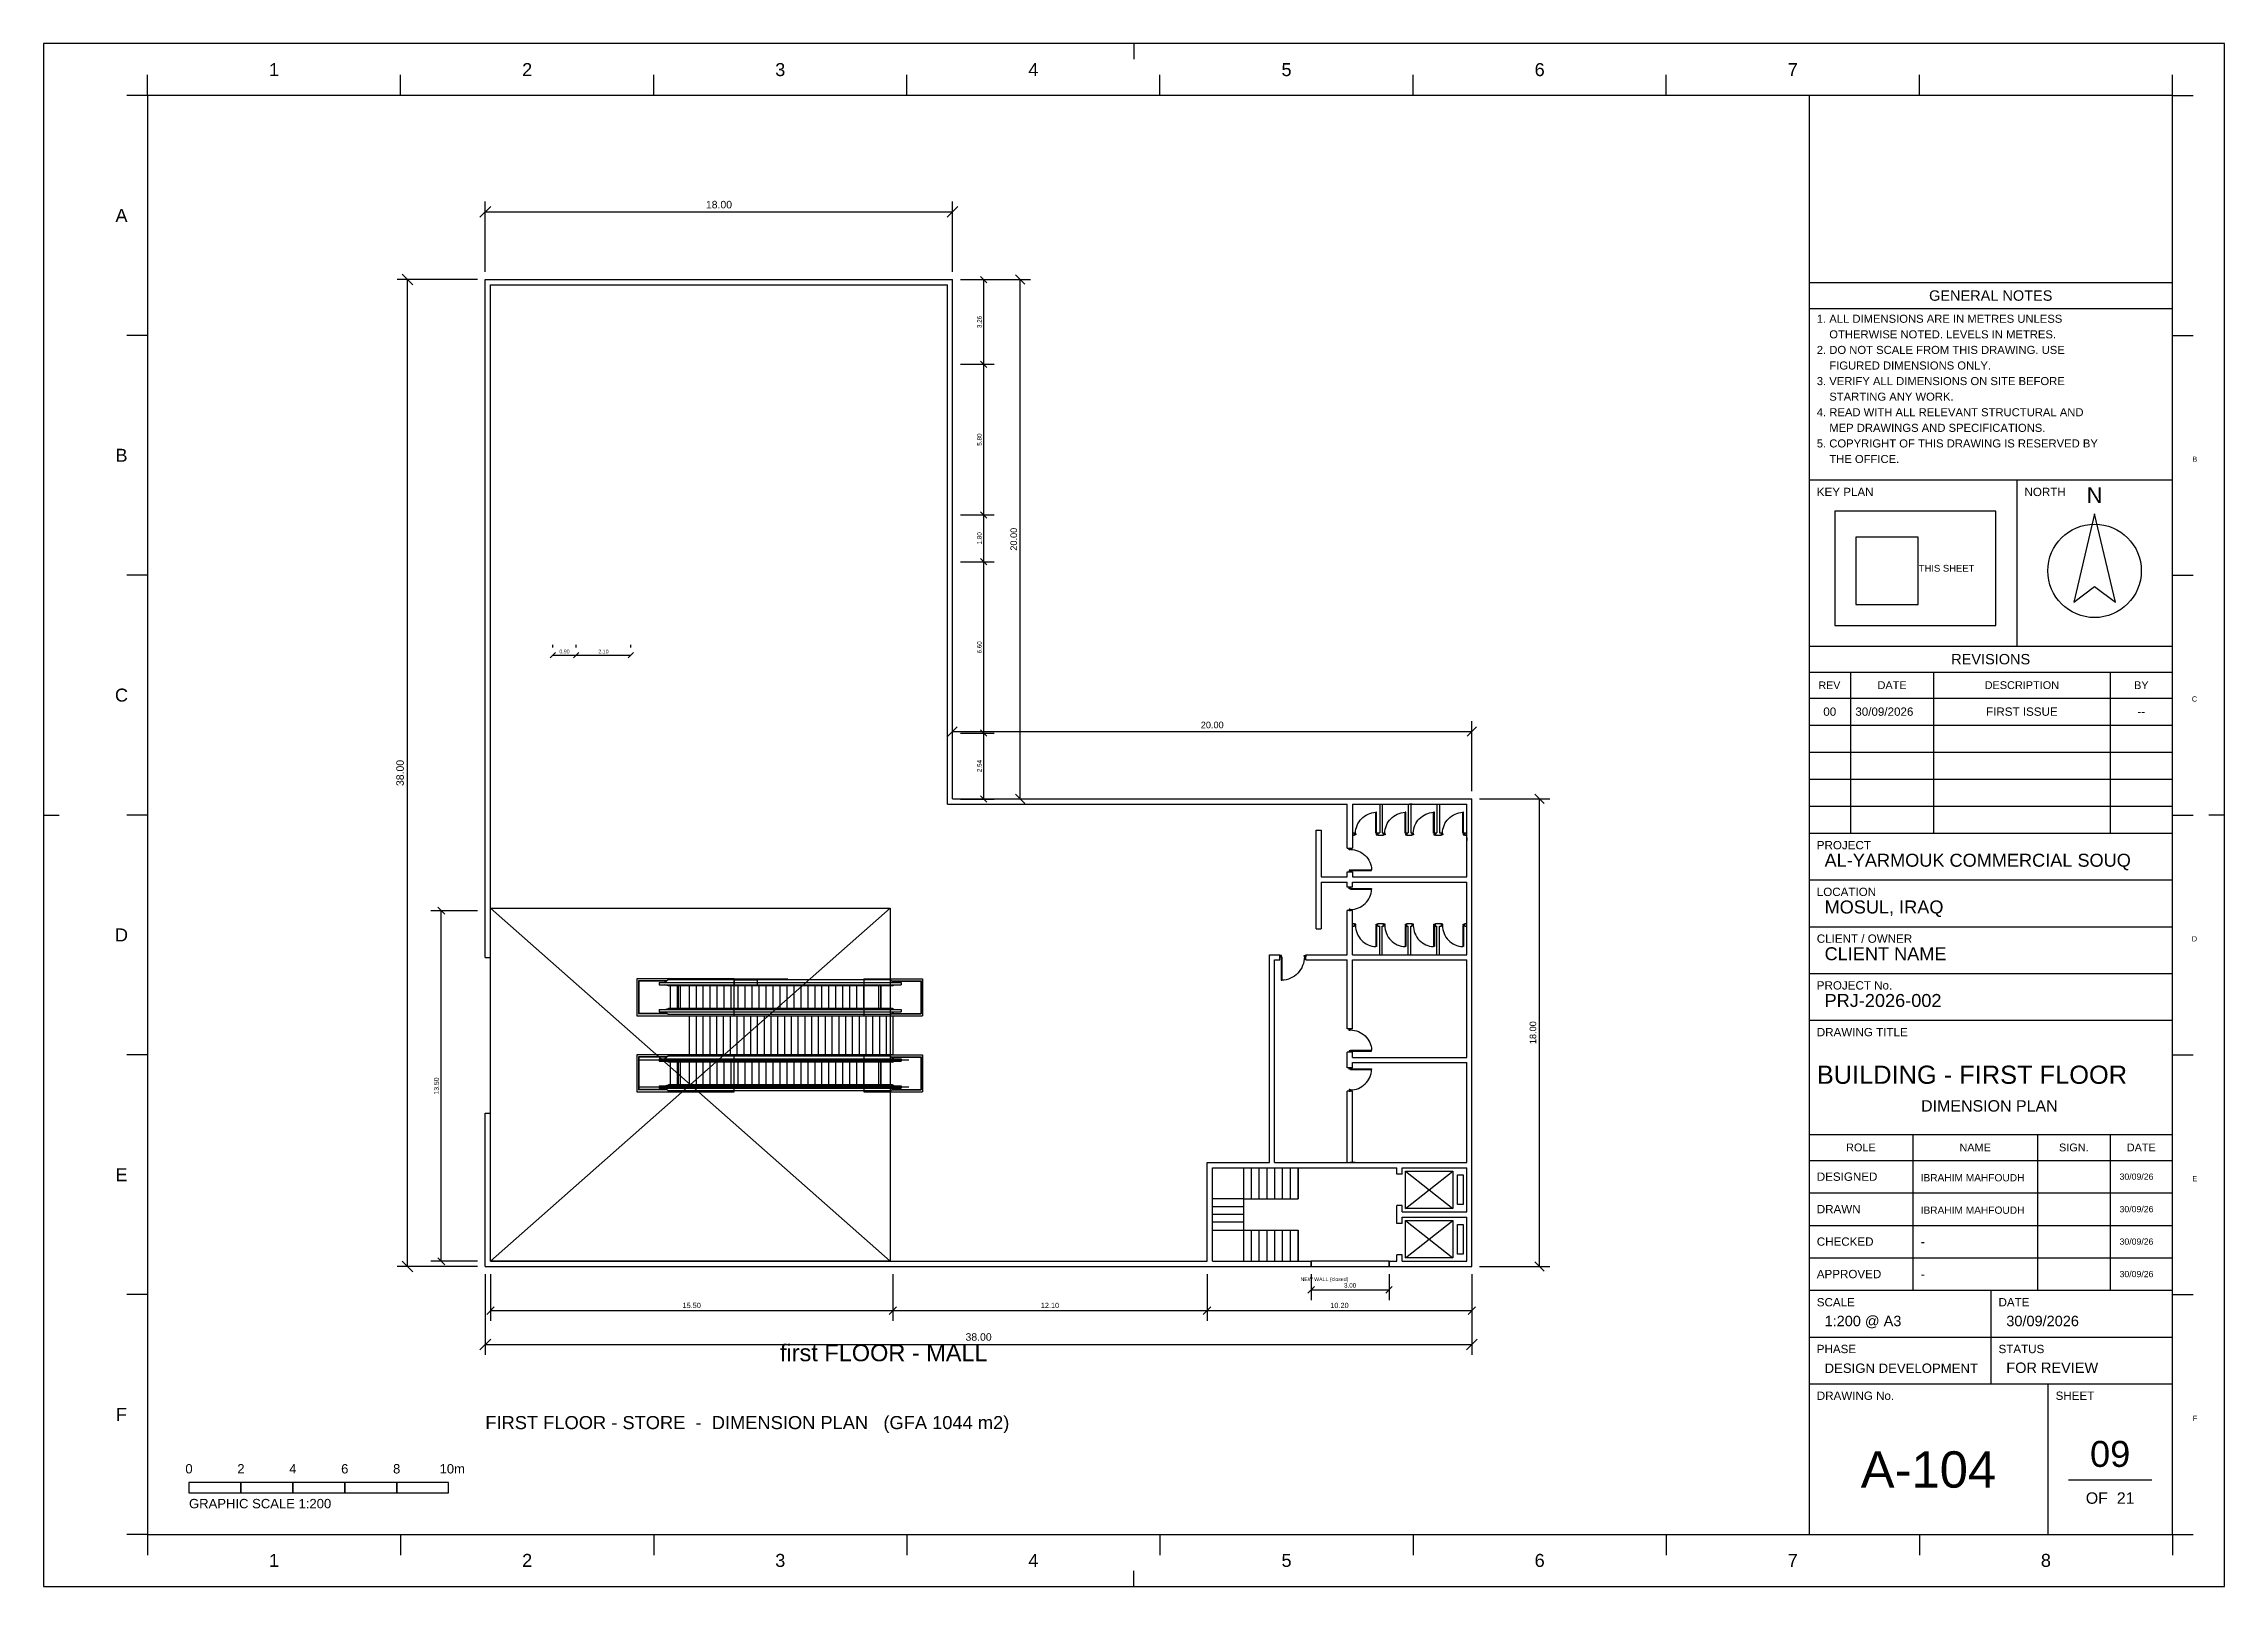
# Model space of a CAD drawing. Header units: metres. Extents: x 0 to 3661, y -5 to 371.
# Drawn here: x 2684 to 2768, y 0 to 59.4 of the extents above; entities that cross this region are included whole.
import ezdxf
from ezdxf.enums import TextEntityAlignment as Align

# ---------------------------------------------------------------- set-up
doc = ezdxf.new("R2010")
doc.units = ezdxf.units.M
doc.header["$MEASUREMENT"] = 0
doc.layers.get('0').update_dxf_attribs({"color": 8})
for name, color, linetype in [('A-AREA', 5, 'Continuous'), ('A-DIM', 1, 'Continuous'), ('A-TEXT', 7, 'Continuous'), ('A-WALL', 7, 'Continuous'), ('A3_FRAME', 7, 'Continuous'), ('A3_SHEET', 7, 'Continuous'), ('COL', 7, 'Continuous'), ('OP-ARQ-PISO', 7, 'Continuous'), ('OP-PROY_2', 7, 'Continuous'), ('STAIR', 8, 'Continuous'), ('TB_FIELDS', 7, 'Continuous'), ('TB_HEADINGS', 7, 'Continuous'), ('TB_LABELS', 7, 'Continuous'), ('TB_LINES_THICK', 7, 'Continuous'), ('TB_LINES_THIN', 7, 'Continuous'), ('TB_SYMBOLS', 7, 'Continuous'), ('TITLE', 1, 'Continuous'), ('WALL', 7, 'Continuous'), ('WINDOW', 7, 'Continuous')]:
    doc.layers.add(name, color=color, linetype=linetype)
doc.styles.get("Standard").update_dxf_attribs({"font": 'arial.ttf'})

msp = doc.modelspace()

# ---------------------------------------------------------------- texts
at = {"layer": 'A-AREA'}
msp.add_text('NEW WALL (closed)', height=0.144, dxfattribs=at).set_placement((2732.414, 11.754))
at = {"layer": 'A-DIM'}
for s, height, p in [('18.00', 0.288, (2710.014, 53.058)), ('0.90', 0.144, (2704.064, 35.924)), ('2.10', 0.144, (2705.564, 35.924)), ('20.00', 0.252, (2729.014, 33.041)), ('15.50', 0.2016, (2708.964, 10.716)), ('12.10', 0.2016, (2722.764, 10.716)), ('10.20', 0.2016, (2733.914, 10.716)), ('3.00', 0.1728, (2734.324, 11.502)), ('38.00', 0.288, (2720.014, 9.458))]:
    msp.add_text(s, height=height, dxfattribs=at).set_placement(p, align=Align.CENTER)
for s, height, p in [('3.26', 0.1728, (2720.13, 48.684)), ('5.80', 0.1728, (2720.13, 44.154)), ('1.80', 0.1728, (2720.13, 40.354)), ('20.00', 0.252, (2721.492, 40.318)), ('6.60', 0.1728, (2720.13, 36.154)), ('38.00', 0.288, (2697.874, 31.318)), ('2.54', 0.1728, (2720.13, 31.584)), ('18.00', 0.252, (2741.492, 21.318)), ('13.50', 0.1872, (2699.223, 19.266))]:
    msp.add_text(s, height=height, rotation=90, dxfattribs=at).set_placement(p, align=Align.CENTER)
at = {"layer": 'A-TEXT'}
msp.add_text('first FLOOR - MALL', height=0.648, dxfattribs=at).set_placement((2712.364, 8.668))
at = {"layer": 'TB_FIELDS'}
for s, height, p in [('1. ALL DIMENSIONS ARE IN METRES UNLESS', 0.31, (2752.3, 48.652)), ('    OTHERWISE NOTED. LEVELS IN METRES.', 0.31, (2752.3, 48.052)), ('2. DO NOT SCALE FROM THIS DRAWING. USE', 0.31, (2752.3, 47.452)), ('    FIGURED DIMENSIONS ONLY.', 0.31, (2752.3, 46.852)), ('3. VERIFY ALL DIMENSIONS ON SITE BEFORE', 0.31, (2752.3, 46.252)), ('4. READ WITH ALL RELEVANT STRUCTURAL AND', 0.31, (2752.3, 45.052)), ('    STARTING ANY WORK.', 0.31, (2752.3, 45.652)), ('    MEP DRAWINGS AND SPECIFICATIONS.', 0.31, (2752.3, 44.452)), ('5. COPYRIGHT OF THIS DRAWING IS RESERVED BY', 0.31, (2752.3, 43.852)), ('    THE OFFICE.', 0.31, (2752.3, 43.252)), ('00', 0.32, (2752.551, 33.52)), ('30/09/2026', 0.32, (2753.784, 33.52)), ('FIRST ISSUE', 0.32, (2758.821, 33.52)), ('--', 0.32, (2764.651, 33.52)), ('AL-YARMOUK COMMERCIAL SOUQ', 0.5, (2752.6, 27.708)), ('MOSUL, IRAQ', 0.5, (2752.6, 25.908)), ('CLIENT NAME', 0.5, (2752.6, 24.108)), ('PRJ-2026-002', 0.5, (2752.6, 22.308)), ('DIMENSION PLAN', 0.44, (2756.318, 18.28)), ('IBRAHIM MAHFOUDH', 0.2799, (2756.3, 15.595)), ('30/09/26', 0.24, (2763.962, 15.655)), ('IBRAHIM MAHFOUDH', 0.2799, (2756.3, 14.345)), ('30/09/26', 0.24, (2763.962, 14.405)), ('-', 0.36, (2756.3, 13.095)), ('30/09/26', 0.24, (2763.962, 13.155)), ('-', 0.36, (2756.3, 11.845)), ('30/09/26', 0.24, (2763.962, 11.905)), ('1:200 @ A3', 0.4, (2752.6, 10.018)), ('30/09/2026', 0.4, (2759.6, 10.018)), ('DESIGN DEVELOPMENT', 0.3625, (2752.6, 8.218)), ('FOR REVIEW', 0.4, (2759.6, 8.218)), ('OF  21', 0.44, (2762.661, 3.18))]:
    msp.add_text(s, height=height, dxfattribs=at).set_placement(p)
at = {"layer": 'TB_HEADINGS'}
for s, height, p in [('GENERAL NOTES', 0.4, (2756.625, 49.5)), ('REVISIONS', 0.4, (2757.478, 35.5)), ('BUILDING - FIRST FLOOR', 0.7, (2752.3, 19.35)), ('A-104', 1.4, (2753.992, 3.8)), ('09', 1, (2762.823, 4.6))]:
    msp.add_text(s, height=height, dxfattribs=at).set_placement(p)
at = {"layer": 'TB_LABELS'}
for s, height, p in [('1', 0.5, (2692.681, 58.15)), ('2', 0.5, (2702.431, 58.15)), ('3', 0.5, (2712.181, 58.15)), ('4', 0.5, (2721.931, 58.15)), ('5', 0.5, (2731.681, 58.15)), ('6', 0.5, (2741.431, 58.15)), ('7', 0.5, (2751.181, 58.15)), ('A', 0.5, (2686.767, 52.533)), ('B', 0.5, (2686.767, 43.3)), ('B', 0.2, (2766.767, 43.3)), ('KEY PLAN', 0.32, (2752.3, 41.98)), ('NORTH', 0.32, (2760.3, 41.98)), ('THIS SHEET', 0.26, (2756.23, 39.07)), ('C', 0.5, (2686.748, 34.067)), ('REV', 0.2915, (2752.369, 34.55)), ('DATE', 0.3, (2754.641, 34.55)), ('DESCRIPTION', 0.3, (2758.768, 34.55)), ('BY', 0.3, (2764.521, 34.55)), ('C', 0.2, (2766.748, 34.067)), ('PROJECT', 0.32, (2752.3, 28.38)), ('LOCATION', 0.32, (2752.3, 26.58)), ('D', 0.5, (2686.748, 24.833)), ('CLIENT / OWNER', 0.32, (2752.3, 24.78)), ('D', 0.2, (2766.748, 24.833)), ('PROJECT No.', 0.32, (2752.3, 22.98)), ('DRAWING TITLE', 0.32, (2752.3, 21.18)), ('ROLE', 0.3, (2753.429, 16.75)), ('NAME', 0.3, (2757.795, 16.75)), ('SIGN.', 0.3, (2761.63, 16.75)), ('DATE', 0.3, (2764.241, 16.75)), ('E', 0.5, (2686.767, 15.6)), ('DESIGNED', 0.32, (2752.3, 15.615)), ('E', 0.2, (2766.767, 15.6)), ('DRAWN', 0.32, (2752.3, 14.365)), ('CHECKED', 0.32, (2752.3, 13.115)), ('APPROVED', 0.32, (2752.3, 11.865)), ('SCALE', 0.32, (2752.3, 10.78)), ('DATE', 0.32, (2759.3, 10.78)), ('PHASE', 0.32, (2752.3, 8.98)), ('STATUS', 0.32, (2759.3, 8.98)), ('F', 0.5, (2686.787, 6.367)), ('DRAWING No.', 0.32, (2752.3, 7.18)), ('SHEET', 0.32, (2761.5, 7.18)), ('F', 0.2, (2766.787, 6.367)), ('0', 0.36, (2689.46, 4.347)), ('2', 0.36, (2691.46, 4.347)), ('4', 0.36, (2693.46, 4.347)), ('6', 0.36, (2695.46, 4.347)), ('8', 0.36, (2697.46, 4.347)), ('10m', 0.36, (2699.251, 4.347)), ('GRAPHIC SCALE 1:200', 0.36, (2689.6, 3.007)), ('1', 0.5, (2692.681, 0.75)), ('2', 0.5, (2702.431, 0.75)), ('3', 0.5, (2712.181, 0.75)), ('4', 0.5, (2721.931, 0.75)), ('5', 0.5, (2731.681, 0.75)), ('6', 0.5, (2741.431, 0.75)), ('7', 0.5, (2751.181, 0.75)), ('8', 0.5, (2760.931, 0.75))]:
    msp.add_text(s, height=height, dxfattribs=at).set_placement(p)
at = {"layer": 'TB_SYMBOLS'}
msp.add_text('N', height=0.6, dxfattribs=at).set_placement((2762.697, 41.718))
at = {"layer": 'TITLE'}
msp.add_text('FIRST FLOOR - STORE  -  DIMENSION PLAN   (GFA 1044 m2)', height=0.504, dxfattribs=at).set_placement((2701.014, 6.054))

# ---------------------------------------------------------------- linework, layer by layer
for p, q in [((2716.609, 26.118), (2701.214, 12.518)), ((2701.214, 26.118), (2716.609, 12.518)), ((2710.599, 23.396), (2706.855, 23.396)), ((2706.855, 23.396), (2706.855, 21.973)), ((2708.014, 23.32), (2706.912, 23.32)), ((2706.912, 23.32), (2706.912, 22.049)), ((2708, 23.308), (2706.923, 23.308)), ((2706.923, 23.308), (2706.923, 22.06)), ((2707.708, 23.25), (2717.036, 23.25)), ((2707.708, 23.25), (2707.708, 23.161)), ((2707.708, 23.161), (2717.036, 23.161)), ((2708.055, 23.353), (2707.927, 23.25)), ((2708.069, 23.12), (2707.927, 23.161)), ((2716.623, 23.353), (2708.055, 23.353)), ((2716.693, 23.12), (2708.069, 23.12)), ((2708.139, 23.12), (2708.139, 22.249)), ((2708.414, 22.249), (2708.414, 23.12)), ((2708.43, 22.249), (2708.43, 23.12)), ((2708.446, 23.12), (2708.446, 22.249)), ((2708.516, 23.12), (2708.516, 22.249)), ((2708.874, 22.249), (2708.874, 23.12)), ((2709.142, 22.249), (2709.142, 23.12)), ((2709.411, 22.249), (2709.411, 23.12)), ((2709.68, 22.249), (2709.68, 23.12)), ((2709.949, 22.249), (2709.949, 23.12)), ((2710.218, 22.249), (2710.218, 23.12)), ((2710.487, 22.249), (2710.487, 23.12)), ((2710.599, 21.973), (2710.599, 23.396)), ((2710.755, 22.249), (2710.755, 23.12)), ((2711.024, 22.249), (2711.024, 23.12)), ((2711.293, 22.249), (2711.293, 23.12)), ((2711.562, 22.249), (2711.562, 23.12)), ((2711.831, 22.249), (2711.831, 23.12)), ((2712.1, 22.249), (2712.1, 23.12)), ((2712.368, 22.249), (2712.368, 23.12)), ((2712.637, 22.249), (2712.637, 23.12)), ((2712.906, 22.249), (2712.906, 23.12)), ((2713.175, 22.249), (2713.175, 23.12)), ((2713.444, 22.249), (2713.444, 23.12)), ((2713.713, 22.249), (2713.713, 23.12)), ((2713.981, 22.249), (2713.981, 23.12)), ((2714.25, 22.249), (2714.25, 23.12)), ((2714.519, 22.249), (2714.519, 23.12)), ((2714.788, 22.249), (2714.788, 23.12)), ((2715.057, 22.249), (2715.057, 23.12)), ((2715.326, 22.249), (2715.326, 23.12)), ((2715.598, 23.396), (2715.598, 21.973)), ((2715.598, 23.396), (2717.855, 23.396)), ((2715.598, 22.249), (2715.598, 23.12)), ((2716.163, 23.12), (2716.163, 22.249)), ((2716.232, 23.12), (2716.232, 22.249)), ((2716.249, 22.249), (2716.249, 23.12)), ((2716.265, 22.249), (2716.265, 23.12)), ((2716.609, 23.12), (2716.609, 22.249)), ((2716.623, 23.353), (2716.751, 23.25)), ((2716.665, 23.32), (2717.798, 23.32)), ((2716.679, 23.308), (2717.786, 23.308)), ((2716.693, 23.12), (2716.751, 23.161)), ((2717.036, 23.25), (2717.036, 23.161)), ((2717.786, 23.308), (2717.786, 22.06)), ((2717.798, 23.32), (2717.798, 22.049)), ((2717.855, 23.396), (2717.855, 21.973)), ((2706.855, 21.973), (2710.599, 21.973)), ((2708.014, 22.049), (2706.912, 22.049)), ((2708, 22.06), (2706.923, 22.06)), ((2707.708, 22.208), (2717.036, 22.208)), ((2707.708, 22.208), (2707.708, 22.119)), ((2707.708, 22.119), (2717.036, 22.119)), ((2707.927, 22.208), (2708.069, 22.249)), ((2708.055, 22.016), (2707.927, 22.119)), ((2716.623, 22.016), (2708.055, 22.016)), ((2716.69, 22.249), (2708.069, 22.249)), ((2715.598, 21.973), (2717.855, 21.973)), ((2716.623, 22.016), (2716.751, 22.119)), ((2716.665, 22.049), (2717.798, 22.049)), ((2716.679, 22.06), (2717.786, 22.06)), ((2716.751, 22.208), (2716.69, 22.249)), ((2717.036, 22.208), (2717.036, 22.119)), ((2710.599, 20.463), (2706.855, 20.463)), ((2706.855, 20.463), (2706.855, 19.039)), ((2708.014, 20.387), (2706.912, 20.387)), ((2706.912, 20.387), (2706.912, 19.116)), ((2706.912, 20.272), (2717.332, 20.272)), ((2708, 20.375), (2706.923, 20.375)), ((2706.923, 20.375), (2706.923, 19.127)), ((2707.708, 20.317), (2717.036, 20.317)), ((2707.708, 20.317), (2707.708, 20.228)), ((2707.708, 20.228), (2717.036, 20.228)), ((2708.055, 20.42), (2707.927, 20.317)), ((2708.069, 20.187), (2707.927, 20.228)), ((2716.623, 20.42), (2708.055, 20.42)), ((2716.693, 20.187), (2708.069, 20.187)), ((2708.139, 20.187), (2708.139, 19.315)), ((2708.414, 19.315), (2708.414, 20.187)), ((2708.43, 19.315), (2708.43, 20.187)), ((2708.446, 20.187), (2708.446, 19.315)), ((2708.516, 20.187), (2708.516, 19.315)), ((2708.874, 19.315), (2708.874, 20.187)), ((2709.142, 19.315), (2709.142, 20.187)), ((2709.411, 19.315), (2709.411, 20.187)), ((2709.68, 19.315), (2709.68, 20.187)), ((2709.949, 19.315), (2709.949, 20.187)), ((2710.218, 19.315), (2710.218, 20.187)), ((2710.487, 19.315), (2710.487, 20.187)), ((2710.599, 19.039), (2710.599, 20.463)), ((2710.755, 19.315), (2710.755, 20.187)), ((2711.024, 19.315), (2711.024, 20.187)), ((2711.293, 19.315), (2711.293, 20.187)), ((2711.562, 19.315), (2711.562, 20.187)), ((2711.831, 19.315), (2711.831, 20.187)), ((2712.1, 19.315), (2712.1, 20.187)), ((2712.368, 19.315), (2712.368, 20.187)), ((2712.637, 19.315), (2712.637, 20.187)), ((2712.906, 19.315), (2712.906, 20.187)), ((2713.175, 19.315), (2713.175, 20.187)), ((2713.444, 19.315), (2713.444, 20.187)), ((2713.713, 19.315), (2713.713, 20.187)), ((2713.981, 19.315), (2713.981, 20.187)), ((2714.25, 19.315), (2714.25, 20.187)), ((2714.519, 19.315), (2714.519, 20.187)), ((2714.788, 19.315), (2714.788, 20.187)), ((2715.057, 19.315), (2715.057, 20.187)), ((2715.326, 19.315), (2715.326, 20.187)), ((2715.598, 20.463), (2715.598, 19.039)), ((2715.598, 20.463), (2717.855, 20.463)), ((2715.598, 19.315), (2715.598, 20.187)), ((2716.163, 20.187), (2716.163, 19.315)), ((2716.232, 20.187), (2716.232, 19.315)), ((2716.249, 19.315), (2716.249, 20.187)), ((2716.265, 19.315), (2716.265, 20.187)), ((2716.609, 20.187), (2716.609, 19.315)), ((2716.623, 20.42), (2716.751, 20.317)), ((2716.665, 20.387), (2717.798, 20.387)), ((2716.679, 20.375), (2717.786, 20.375)), ((2716.693, 20.187), (2716.751, 20.228)), ((2717.036, 20.317), (2717.036, 20.228)), ((2717.786, 20.375), (2717.786, 19.127)), ((2717.798, 20.387), (2717.798, 19.116)), ((2717.855, 20.463), (2717.855, 19.039)), ((2706.855, 19.039), (2710.599, 19.039)), ((2706.912, 19.23), (2717.332, 19.23)), ((2708.014, 19.116), (2706.912, 19.116)), ((2708, 19.127), (2706.923, 19.127)), ((2707.708, 19.275), (2717.036, 19.275)), ((2707.708, 19.275), (2707.708, 19.185)), ((2707.708, 19.185), (2717.036, 19.185)), ((2707.927, 19.275), (2708.069, 19.315)), ((2708.055, 19.082), (2707.927, 19.185)), ((2716.623, 19.082), (2708.055, 19.082)), ((2716.69, 19.315), (2708.069, 19.315)), ((2715.598, 19.039), (2717.855, 19.039)), ((2716.623, 19.082), (2716.751, 19.185)), ((2716.665, 19.116), (2717.798, 19.116)), ((2716.679, 19.127), (2717.786, 19.127)), ((2716.751, 19.275), (2716.69, 19.315)), ((2717.036, 19.275), (2717.036, 19.185)), ((2730.223, 16.118), (2730.223, 14.918)), ((2730.523, 14.918), (2730.523, 16.118)), ((2730.823, 14.918), (2730.823, 16.118)), ((2731.123, 14.918), (2731.123, 16.118)), ((2731.423, 14.918), (2731.423, 16.118)), ((2731.723, 14.918), (2731.723, 16.118)), ((2732.023, 14.918), (2732.023, 16.118)), ((2732.323, 14.918), (2732.323, 16.118)), ((2732.323, 16.118), (2732.323, 14.918)), ((2736.324, 15.868), (2736.124, 15.868)), ((2730.223, 14.918), (2729.023, 14.918)), ((2730.223, 14.618), (2729.023, 14.618)), ((2730.223, 14.318), (2729.023, 14.318)), ((2730.223, 14.918), (2730.223, 14.618)), ((2730.223, 14.918), (2730.523, 14.918)), ((2730.223, 14.618), (2730.223, 14.318)), ((2730.223, 14.318), (2730.223, 14.018)), ((2730.523, 14.918), (2730.823, 14.918)), ((2730.823, 14.918), (2731.123, 14.918)), ((2731.123, 14.918), (2731.423, 14.918)), ((2731.423, 14.918), (2731.723, 14.918)), ((2731.723, 14.918), (2732.023, 14.918)), ((2732.023, 14.918), (2732.323, 14.918)), ((2736.324, 14.668), (2736.124, 14.668)), ((2730.223, 14.018), (2729.023, 14.018)), ((2729.023, 13.718), (2730.223, 13.718)), ((2730.223, 14.018), (2730.223, 13.718)), ((2730.223, 13.718), (2730.223, 12.518)), ((2730.223, 13.718), (2732.023, 13.718)), ((2730.523, 12.518), (2730.523, 13.718)), ((2730.823, 12.518), (2730.823, 13.718)), ((2731.123, 12.518), (2731.123, 13.718)), ((2731.423, 12.518), (2731.423, 13.718)), ((2731.723, 12.518), (2731.723, 13.718)), ((2732.023, 12.518), (2732.023, 13.718)), ((2732.023, 13.718), (2732.323, 13.718)), ((2732.323, 12.518), (2732.323, 13.718)), ((2732.323, 13.718), (2732.323, 12.518)), ((2736.324, 13.968), (2736.124, 13.968)), ((2736.324, 12.768), (2736.124, 12.768)), ((2732.823, 12.518), (2732.823, 12.318)), ((2735.823, 12.518), (2735.823, 12.318))]:
    msp.add_line(p, q)
for points in [[(2716.609, 19.315), (2716.609, 12.518), (2701.214, 12.518), (2701.214, 26.118), (2716.609, 26.118), (2716.609, 23.12)], [(2716.609, 22.249), (2716.609, 20.187)]]:
    msp.add_lwpolyline(points)
at = {"layer": 'A-DIM'}
for p, q in [((2700.808, 52.712), (2701.22, 53.124)), ((2701.014, 50.618), (2701.014, 53.318)), ((2718.808, 52.712), (2719.22, 53.124)), ((2719.014, 50.618), (2719.014, 53.318)), ((2701.014, 52.918), (2719.014, 52.918)), ((2698.22, 50.112), (2697.808, 50.524)), ((2720.337, 50.191), (2720.091, 50.437)), ((2721.794, 50.138), (2721.434, 50.498)), ((2700.714, 50.318), (2697.614, 50.318)), ((2698.014, 12.318), (2698.014, 50.318)), ((2719.314, 50.318), (2722.014, 50.318)), ((2719.314, 50.314), (2720.614, 50.314)), ((2720.214, 47.054), (2720.214, 50.314)), ((2721.614, 30.318), (2721.614, 50.318)), ((2719.314, 47.054), (2720.614, 47.054)), ((2719.314, 47.054), (2720.614, 47.054)), ((2720.337, 46.931), (2720.091, 47.177)), ((2720.337, 46.931), (2720.091, 47.177)), ((2720.214, 41.254), (2720.214, 47.054)), ((2719.314, 41.254), (2720.614, 41.254)), ((2719.314, 41.254), (2720.614, 41.254)), ((2720.337, 41.131), (2720.091, 41.377)), ((2720.337, 41.131), (2720.091, 41.377)), ((2720.214, 39.454), (2720.214, 41.254)), ((2720.337, 39.331), (2720.091, 39.577)), ((2720.337, 39.331), (2720.091, 39.577)), ((2719.314, 39.454), (2720.614, 39.454)), ((2719.314, 39.454), (2720.614, 39.454)), ((2720.214, 32.854), (2720.214, 39.454)), ((2703.614, 36.154), (2703.614, 36.254)), ((2704.514, 36.154), (2704.514, 36.254)), ((2704.514, 36.154), (2704.514, 36.254)), ((2706.614, 36.154), (2706.614, 36.254)), ((2703.511, 35.751), (2703.717, 35.957)), ((2703.614, 35.854), (2704.514, 35.854)), ((2704.411, 35.751), (2704.617, 35.957)), ((2704.411, 35.751), (2704.617, 35.957)), ((2704.514, 35.854), (2706.614, 35.854)), ((2706.511, 35.751), (2706.717, 35.957)), ((2718.834, 32.738), (2719.194, 33.098)), ((2719.014, 30.618), (2719.014, 33.318)), ((2719.014, 32.918), (2739.014, 32.918)), ((2719.314, 32.854), (2720.614, 32.854)), ((2719.314, 32.854), (2720.614, 32.854)), ((2720.337, 32.731), (2720.091, 32.977)), ((2720.337, 32.731), (2720.091, 32.977)), ((2720.214, 30.314), (2720.214, 32.854)), ((2738.834, 32.738), (2739.194, 33.098)), ((2739.014, 30.618), (2739.014, 33.318)), ((2719.314, 30.318), (2722.014, 30.318)), ((2719.314, 30.314), (2720.614, 30.314)), ((2720.337, 30.191), (2720.091, 30.437)), ((2721.794, 30.138), (2721.434, 30.498)), ((2739.314, 30.318), (2742.014, 30.318)), ((2741.794, 30.138), (2741.434, 30.498)), ((2741.614, 12.318), (2741.614, 30.318)), ((2699.448, 25.88), (2699.18, 26.148)), ((2700.714, 26.014), (2698.914, 26.014)), ((2699.314, 12.518), (2699.314, 26.014)), ((2699.448, 12.384), (2699.18, 12.652)), ((2700.714, 12.318), (2697.614, 12.318)), ((2698.22, 12.112), (2697.808, 12.524)), ((2700.714, 12.518), (2698.914, 12.518)), ((2701.014, 12.018), (2701.014, 8.918)), ((2701.214, 12.018), (2701.214, 10.218)), ((2716.714, 12.018), (2716.714, 10.218)), ((2716.714, 12.018), (2716.714, 10.218)), ((2728.814, 12.018), (2728.814, 10.218)), ((2728.814, 12.018), (2728.814, 10.218)), ((2732.824, 12.018), (2732.824, 11.018)), ((2735.824, 12.018), (2735.824, 11.018)), ((2739.014, 12.018), (2739.014, 8.918)), ((2739.014, 12.018), (2739.014, 10.218)), ((2739.314, 12.318), (2742.014, 12.318)), ((2741.794, 12.138), (2741.434, 12.498)), ((2732.701, 11.295), (2732.947, 11.541)), ((2732.824, 11.418), (2735.824, 11.418)), ((2735.701, 11.295), (2735.947, 11.541)), ((2701.07, 10.474), (2701.358, 10.762)), ((2701.214, 10.618), (2716.714, 10.618)), ((2716.57, 10.474), (2716.858, 10.762)), ((2716.57, 10.474), (2716.858, 10.762)), ((2716.714, 10.618), (2728.814, 10.618)), ((2728.67, 10.474), (2728.958, 10.762)), ((2728.67, 10.474), (2728.958, 10.762)), ((2728.814, 10.618), (2739.014, 10.618)), ((2738.87, 10.474), (2739.158, 10.762)), ((2700.808, 9.112), (2701.22, 9.524)), ((2701.014, 9.318), (2739.014, 9.318)), ((2738.808, 9.112), (2739.22, 9.524))]:
    msp.add_line(p, q, dxfattribs=at)
at = {"layer": 'A-WALL'}
for p, q in [((2701.014, 50.318), (2719.014, 50.318)), ((2701.014, 24.218), (2701.014, 50.318)), ((2701.214, 50.118), (2718.814, 50.118)), ((2701.214, 24.218), (2701.214, 50.118)), ((2718.814, 30.118), (2718.814, 50.118)), ((2719.014, 30.318), (2719.014, 50.318)), ((2719.014, 30.318), (2739.014, 30.318)), ((2739.014, 12.318), (2739.014, 30.318)), ((2718.814, 30.118), (2734.214, 30.118)), ((2734.414, 30.118), (2738.814, 30.118)), ((2738.814, 27.318), (2738.814, 30.118)), ((2733.014, 29.118), (2733.214, 29.118)), ((2733.214, 27.318), (2734.214, 27.318)), ((2733.214, 27.118), (2734.214, 27.118)), ((2734.414, 27.318), (2738.814, 27.318)), ((2734.414, 27.118), (2738.814, 27.118)), ((2738.814, 24.318), (2738.814, 27.118)), ((2733.014, 25.318), (2733.214, 25.318)), ((2701.014, 24.218), (2701.214, 24.218)), ((2731.214, 24.318), (2731.614, 24.318)), ((2731.214, 16.318), (2731.214, 24.318)), ((2731.414, 24.118), (2731.614, 24.118)), ((2731.414, 16.318), (2731.414, 24.118)), ((2731.614, 24.118), (2731.614, 24.318)), ((2732.614, 24.318), (2734.214, 24.318)), ((2732.614, 24.118), (2732.614, 24.318)), ((2732.614, 24.118), (2734.214, 24.118)), ((2734.414, 24.318), (2738.814, 24.318)), ((2734.414, 24.118), (2738.814, 24.118)), ((2738.814, 20.368), (2738.814, 24.118)), ((2734.414, 20.368), (2738.814, 20.368)), ((2734.414, 20.168), (2738.814, 20.168)), ((2738.814, 16.318), (2738.814, 20.168)), ((2701.014, 18.218), (2701.214, 18.218)), ((2701.014, 12.318), (2701.014, 18.218)), ((2701.214, 12.518), (2701.214, 18.218)), ((2728.824, 16.318), (2731.214, 16.318)), ((2728.824, 12.518), (2728.824, 16.318)), ((2729.024, 16.118), (2736.124, 16.118)), ((2729.024, 12.518), (2729.024, 16.118)), ((2731.414, 16.318), (2734.214, 16.318)), ((2734.214, 16.318), (2738.814, 16.318)), ((2736.324, 16.118), (2738.814, 16.118)), ((2738.814, 14.418), (2738.814, 16.118)), ((2738.814, 12.518), (2738.814, 14.218)), ((2701.014, 12.318), (2732.824, 12.318)), ((2701.214, 12.518), (2728.824, 12.518)), ((2729.024, 12.518), (2732.824, 12.518)), ((2732.824, 12.318), (2732.824, 12.518)), ((2735.824, 12.518), (2736.124, 12.518)), ((2735.824, 12.318), (2735.824, 12.518)), ((2735.824, 12.318), (2739.014, 12.318)), ((2736.324, 12.518), (2738.814, 12.518))]:
    msp.add_line(p, q, dxfattribs=at)
msp.add_lwpolyline([(2732.824, 12.318), (2735.824, 12.318), (2735.824, 12.518), (2732.824, 12.518)], close=True, dxfattribs=at)
at = {"layer": 'A3_FRAME'}
for p, q in [((2726, 59.4), (2726, 58.8)), ((2684, 29.7), (2684.6, 29.7)), ((2768, 29.7), (2767.4, 29.7)), ((2726, 0), (2726, 0.6))]:
    msp.add_line(p, q, dxfattribs=at)
for points in [[(2688, 2), (2766, 2), (2766, 57.4), (2688, 57.4)], [(2752, 2), (2766, 2), (2766, 57.4), (2752, 57.4)]]:
    msp.add_lwpolyline(points, close=True, dxfattribs=at)
at = {"layer": 'A3_SHEET'}
msp.add_lwpolyline([(2684, 0), (2768, 0), (2768, 59.4), (2684, 59.4)], close=True, dxfattribs=at)
at = {"layer": 'COL'}
msp.add_lwpolyline([(2711.483, 23.353), (2711.483, 23.135), (2710.611, 23.135), (2710.611, 23.353)], close=True, dxfattribs=at)
at = {"layer": 'OP-ARQ-PISO'}
msp.add_lwpolyline([(2708.874, 20.463), (2708.874, 21.973), (2716.716, 21.973), (2716.716, 20.463)], close=True, dxfattribs=at)
for points in [[(2709.135, 21.973), (2709.135, 20.463)], [(2709.396, 21.973), (2709.396, 20.463)], [(2709.658, 21.973), (2709.658, 20.463)], [(2709.919, 21.973), (2709.919, 20.463)], [(2710.181, 21.973), (2710.181, 20.463)], [(2710.442, 21.973), (2710.442, 20.463)], [(2710.704, 21.973), (2710.704, 20.463)], [(2710.965, 21.973), (2710.965, 20.463)], [(2711.226, 21.973), (2711.226, 20.463)], [(2711.488, 21.973), (2711.488, 20.463)], [(2711.749, 21.973), (2711.749, 20.463)], [(2712.011, 21.973), (2712.011, 20.463)], [(2712.272, 21.973), (2712.272, 20.463)], [(2712.533, 21.973), (2712.533, 20.463)], [(2712.795, 21.973), (2712.795, 20.463)], [(2713.056, 21.973), (2713.056, 20.463)], [(2713.318, 21.973), (2713.318, 20.463)], [(2713.579, 21.973), (2713.579, 20.463)], [(2713.84, 21.973), (2713.84, 20.463)], [(2714.102, 21.973), (2714.102, 20.463)], [(2714.363, 21.973), (2714.363, 20.463)], [(2714.625, 21.973), (2714.625, 20.463)], [(2714.886, 21.973), (2714.886, 20.463)], [(2715.148, 21.973), (2715.148, 20.463)], [(2715.409, 21.973), (2715.409, 20.463)], [(2715.67, 21.973), (2715.67, 20.463)], [(2715.932, 21.973), (2715.932, 20.463)], [(2716.193, 21.973), (2716.193, 20.463)], [(2716.455, 21.973), (2716.455, 20.463)]]:
    msp.add_lwpolyline(points, dxfattribs=at)
at = {"layer": 'OP-PROY_2'}
msp.add_lwpolyline([(2710.307, 23.396), (2712.66, 23.396)], dxfattribs=at)
at = {"layer": 'STAIR'}
for p, q in [((2736.459, 14.554), (2736.459, 15.982)), ((2736.459, 15.982), (2738.278, 15.982)), ((2736.459, 14.554), (2738.278, 15.982)), ((2736.459, 15.982), (2738.278, 14.554)), ((2738.278, 15.982), (2738.278, 14.554)), ((2738.456, 14.697), (2738.456, 15.839)), ((2738.456, 15.839), (2738.678, 15.839)), ((2738.678, 15.839), (2738.678, 14.697)), ((2738.278, 14.554), (2736.459, 14.554)), ((2738.678, 14.697), (2738.456, 14.697)), ((2736.459, 12.654), (2736.459, 14.082)), ((2736.459, 14.082), (2738.278, 14.082)), ((2736.459, 12.654), (2738.278, 14.082)), ((2736.459, 14.082), (2738.278, 12.654)), ((2738.278, 14.082), (2738.278, 12.654)), ((2738.456, 12.797), (2738.456, 13.939)), ((2738.456, 13.939), (2738.678, 13.939)), ((2738.678, 13.939), (2738.678, 12.797)), ((2738.278, 12.654), (2736.459, 12.654)), ((2738.678, 12.797), (2738.456, 12.797))]:
    msp.add_line(p, q, dxfattribs=at)
at = {"layer": 'TB_LINES_THICK'}
for p, q in [((2752, 50.2), (2766, 50.2)), ((2752, 42.6), (2766, 42.6)), ((2752, 36.2), (2766, 36.2)), ((2752, 29), (2766, 29)), ((2752, 21.8), (2766, 21.8)), ((2752, 17.4), (2766, 17.4)), ((2752, 11.4), (2766, 11.4)), ((2752, 7.8), (2766, 7.8))]:
    msp.add_line(p, q, dxfattribs=at)
at = {"layer": 'TB_LINES_THIN'}
for p, q in [((2688, 57.4), (2688, 58.2)), ((2697.75, 57.4), (2697.75, 58.2)), ((2707.5, 57.4), (2707.5, 58.2)), ((2717.25, 57.4), (2717.25, 58.2)), ((2727, 57.4), (2727, 58.2)), ((2736.75, 57.4), (2736.75, 58.2)), ((2746.5, 57.4), (2746.5, 58.2)), ((2756.25, 57.4), (2756.25, 58.2)), ((2766, 57.4), (2766, 58.2)), ((2688, 57.4), (2687.2, 57.4)), ((2766, 57.4), (2766.8, 57.4)), ((2752, 49.2), (2766, 49.2)), ((2688, 48.167), (2687.2, 48.167)), ((2766, 48.167), (2766.8, 48.167)), ((2760, 42.6), (2760, 36.2)), ((2688, 38.933), (2687.2, 38.933)), ((2766, 38.933), (2766.8, 38.933)), ((2752, 35.2), (2766, 35.2)), ((2753.6, 35.2), (2753.6, 29)), ((2756.8, 35.2), (2756.8, 29)), ((2763.6, 35.2), (2763.6, 29)), ((2752, 34.2), (2766, 34.2)), ((2752, 33.16), (2766, 33.16)), ((2752, 32.12), (2766, 32.12)), ((2752, 31.08), (2766, 31.08)), ((2688, 29.7), (2687.2, 29.7)), ((2752, 30.04), (2766, 30.04)), ((2766, 29.7), (2766.8, 29.7)), ((2752, 27.2), (2766, 27.2)), ((2752, 25.4), (2766, 25.4)), ((2752, 23.6), (2766, 23.6)), ((2688, 20.467), (2687.2, 20.467)), ((2766, 20.467), (2766.8, 20.467)), ((2756, 17.4), (2756, 11.4)), ((2760.8, 17.4), (2760.8, 11.4)), ((2763.6, 17.4), (2763.6, 11.4)), ((2752, 16.4), (2766, 16.4)), ((2752, 15.15), (2766, 15.15)), ((2752, 13.9), (2766, 13.9)), ((2752, 12.65), (2766, 12.65)), ((2688, 11.233), (2687.2, 11.233)), ((2759, 11.4), (2759, 7.8)), ((2766, 11.233), (2766.8, 11.233)), ((2752, 9.6), (2766, 9.6)), ((2761.2, 7.8), (2761.2, 2)), ((2762, 4.1), (2765.2, 4.1)), ((2688, 2), (2687.2, 2)), ((2688, 2), (2688, 1.2)), ((2697.75, 2), (2697.75, 1.2)), ((2707.5, 2), (2707.5, 1.2)), ((2717.25, 2), (2717.25, 1.2)), ((2727, 2), (2727, 1.2)), ((2736.75, 2), (2736.75, 1.2)), ((2746.5, 2), (2746.5, 1.2)), ((2756.25, 2), (2756.25, 1.2)), ((2766, 2), (2766, 1.2)), ((2766, 2), (2766.8, 2))]:
    msp.add_line(p, q, dxfattribs=at)
for points in [[(2753, 37), (2759.2, 37), (2759.2, 41.4), (2753, 41.4)], [(2753.8, 37.8), (2756.2, 37.8), (2756.2, 40.4), (2753.8, 40.4)]]:
    msp.add_lwpolyline(points, close=True, dxfattribs=at)
at = {"layer": 'TB_SYMBOLS'}
for points in [[(2763, 41.3), (2762.2, 37.9), (2763, 38.5), (2763.8, 37.9)], [(2689.6, 3.6), (2691.6, 3.6), (2691.6, 4), (2689.6, 4)], [(2691.6, 3.6), (2693.6, 3.6), (2693.6, 4), (2691.6, 4)], [(2693.6, 3.6), (2695.6, 3.6), (2695.6, 4), (2693.6, 4)], [(2695.6, 3.6), (2697.6, 3.6), (2697.6, 4), (2695.6, 4)], [(2697.6, 3.6), (2699.6, 3.6), (2699.6, 4), (2697.6, 4)]]:
    msp.add_lwpolyline(points, close=True, dxfattribs=at)
msp.add_circle((2763, 39.1), 1.8, dxfattribs=at)
at = {"layer": 'WALL'}
for p, q in [((2734.214, 28.418), (2734.214, 30.118)), ((2734.414, 30.118), (2734.414, 28.418)), ((2735.464, 30.118), (2735.464, 29.018)), ((2735.564, 30.118), (2735.564, 29.018)), ((2736.564, 30.118), (2736.564, 29.018)), ((2736.714, 30.118), (2736.614, 30.118)), ((2736.664, 30.118), (2736.664, 29.018)), ((2737.664, 30.118), (2737.664, 29.018)), ((2737.764, 30.118), (2737.764, 29.018)), ((2733.014, 25.318), (2733.014, 29.118)), ((2733.214, 29.118), (2733.214, 27.318)), ((2734.414, 29.018), (2734.489, 29.018)), ((2734.414, 28.918), (2734.489, 28.918)), ((2734.489, 29.018), (2734.489, 28.918)), ((2735.389, 29.018), (2735.464, 29.018)), ((2735.389, 29.018), (2735.389, 28.918)), ((2735.389, 28.918), (2735.614, 28.918)), ((2735.564, 29.018), (2735.614, 29.018)), ((2735.614, 29.018), (2735.614, 28.918)), ((2736.514, 29.018), (2736.564, 29.018)), ((2736.514, 29.018), (2736.514, 28.918)), ((2736.514, 28.918), (2736.714, 28.918)), ((2736.664, 29.018), (2736.714, 29.018)), ((2736.714, 29.018), (2736.714, 28.918)), ((2737.614, 29.018), (2737.664, 29.018)), ((2737.614, 29.018), (2737.614, 28.918)), ((2737.614, 28.918), (2737.839, 28.918)), ((2737.764, 29.018), (2737.839, 29.018)), ((2737.839, 29.018), (2737.839, 28.918)), ((2738.739, 29.018), (2738.814, 29.018)), ((2738.739, 29.018), (2738.739, 28.918)), ((2738.739, 28.918), (2738.814, 28.918)), ((2738.814, 28.818), (2738.814, 28.718)), ((2734.214, 28.418), (2734.414, 28.418)), ((2733.214, 27.118), (2733.214, 25.318)), ((2734.214, 27.318), (2734.214, 27.518)), ((2734.214, 27.518), (2734.414, 27.518)), ((2734.214, 26.918), (2734.214, 27.118)), ((2734.414, 26.918), (2734.214, 26.918)), ((2734.414, 27.518), (2734.414, 27.318)), ((2734.414, 26.918), (2734.414, 27.118)), ((2734.214, 24.318), (2734.214, 26.018)), ((2734.414, 26.018), (2734.214, 26.018)), ((2734.414, 24.318), (2734.414, 26.018)), ((2734.414, 25.518), (2734.489, 25.518)), ((2734.414, 25.418), (2734.489, 25.418)), ((2734.489, 25.418), (2734.489, 25.518)), ((2735.389, 25.518), (2735.614, 25.518)), ((2735.389, 25.418), (2735.389, 25.518)), ((2735.389, 25.418), (2735.464, 25.418)), ((2735.464, 24.318), (2735.464, 25.418)), ((2735.564, 24.318), (2735.564, 25.418)), ((2735.564, 25.418), (2735.614, 25.418)), ((2735.614, 25.418), (2735.614, 25.518)), ((2736.514, 25.518), (2736.714, 25.518)), ((2736.514, 25.418), (2736.514, 25.518)), ((2736.514, 25.418), (2736.564, 25.418)), ((2736.564, 24.318), (2736.564, 25.418)), ((2736.664, 24.318), (2736.664, 25.418)), ((2736.664, 25.418), (2736.714, 25.418)), ((2736.714, 25.418), (2736.714, 25.518)), ((2737.614, 25.518), (2737.839, 25.518)), ((2737.614, 25.418), (2737.614, 25.518)), ((2737.614, 25.418), (2737.664, 25.418)), ((2737.664, 24.318), (2737.664, 25.418)), ((2737.764, 24.318), (2737.764, 25.418)), ((2737.764, 25.418), (2737.839, 25.418)), ((2737.839, 25.418), (2737.839, 25.518)), ((2738.739, 25.518), (2738.814, 25.518)), ((2738.739, 25.418), (2738.739, 25.518)), ((2738.739, 25.418), (2738.814, 25.418)), ((2738.814, 25.618), (2738.814, 25.718)), ((2734.214, 21.468), (2734.214, 24.118)), ((2734.414, 21.468), (2734.414, 24.118)), ((2734.414, 21.468), (2734.214, 21.468)), ((2734.214, 19.968), (2734.214, 20.568)), ((2734.414, 20.568), (2734.214, 20.568)), ((2734.414, 20.368), (2734.414, 20.568)), ((2734.414, 19.968), (2734.414, 20.168)), ((2734.414, 19.968), (2734.214, 19.968)), ((2734.214, 16.318), (2734.214, 19.068)), ((2734.414, 19.068), (2734.214, 19.068)), ((2734.414, 16.318), (2734.414, 19.068)), ((2734.514, 16.318), (2734.314, 16.318)), ((2736.124, 15.868), (2736.124, 16.118)), ((2736.324, 15.868), (2736.324, 16.118)), ((2736.124, 13.968), (2736.124, 14.668)), ((2736.323, 14.418), (2738.814, 14.418)), ((2736.324, 14.418), (2736.324, 14.668)), ((2736.323, 14.218), (2738.814, 14.218)), ((2736.324, 13.968), (2736.324, 14.218)), ((2736.124, 12.518), (2736.124, 12.768)), ((2736.324, 12.518), (2736.324, 12.768))]:
    msp.add_line(p, q, dxfattribs=at)
at = {"layer": 'WINDOW'}
for p, q in [((2735.344, 29.805), (2735.317, 29.805)), ((2735.317, 28.995), (2735.317, 29.805)), ((2735.344, 28.995), (2735.344, 29.805)), ((2736.469, 29.805), (2736.442, 29.805)), ((2736.442, 28.995), (2736.442, 29.805)), ((2736.469, 28.995), (2736.469, 29.805)), ((2737.569, 29.805), (2737.542, 29.805)), ((2737.542, 28.995), (2737.542, 29.805)), ((2737.569, 28.995), (2737.569, 29.805)), ((2738.694, 29.805), (2738.667, 29.805)), ((2738.667, 28.995), (2738.667, 29.805)), ((2738.694, 28.995), (2738.694, 29.805)), ((2734.489, 28.995), (2734.534, 28.995)), ((2734.489, 28.941), (2734.489, 28.995)), ((2734.547, 28.941), (2734.489, 28.941)), ((2734.534, 28.995), (2734.534, 28.968)), ((2734.534, 28.968), (2734.547, 28.968)), ((2734.547, 28.968), (2734.547, 28.941)), ((2735.389, 28.995), (2735.317, 28.995)), ((2735.344, 28.968), (2735.33, 28.968)), ((2735.33, 28.968), (2735.33, 28.941)), ((2735.33, 28.941), (2735.389, 28.941)), ((2735.344, 28.995), (2735.344, 28.968)), ((2735.389, 28.995), (2735.389, 28.941)), ((2735.614, 28.995), (2735.659, 28.995)), ((2735.614, 28.941), (2735.614, 28.995)), ((2735.672, 28.941), (2735.614, 28.941)), ((2735.659, 28.995), (2735.659, 28.968)), ((2735.659, 28.968), (2735.672, 28.968)), ((2735.672, 28.968), (2735.672, 28.941)), ((2736.514, 28.995), (2736.442, 28.995)), ((2736.469, 28.968), (2736.455, 28.968)), ((2736.455, 28.968), (2736.455, 28.941)), ((2736.455, 28.941), (2736.514, 28.941)), ((2736.469, 28.995), (2736.469, 28.968)), ((2736.514, 28.995), (2736.514, 28.941)), ((2736.714, 28.995), (2736.759, 28.995)), ((2736.714, 28.941), (2736.714, 28.995)), ((2736.772, 28.941), (2736.714, 28.941)), ((2736.759, 28.995), (2736.759, 28.968)), ((2736.759, 28.968), (2736.772, 28.968)), ((2736.772, 28.968), (2736.772, 28.941)), ((2737.614, 28.995), (2737.542, 28.995)), ((2737.569, 28.968), (2737.555, 28.968)), ((2737.555, 28.968), (2737.555, 28.941)), ((2737.555, 28.941), (2737.614, 28.941)), ((2737.569, 28.995), (2737.569, 28.968)), ((2737.614, 28.995), (2737.614, 28.941)), ((2737.839, 28.995), (2737.884, 28.995)), ((2737.839, 28.941), (2737.839, 28.995)), ((2737.897, 28.941), (2737.839, 28.941)), ((2737.884, 28.995), (2737.884, 28.968)), ((2737.884, 28.968), (2737.897, 28.968)), ((2737.897, 28.968), (2737.897, 28.941)), ((2738.739, 28.995), (2738.667, 28.995)), ((2738.694, 28.968), (2738.68, 28.968)), ((2738.68, 28.968), (2738.68, 28.941)), ((2738.68, 28.941), (2738.739, 28.941)), ((2738.694, 28.995), (2738.694, 28.968)), ((2738.739, 28.995), (2738.739, 28.941)), ((2734.287, 28.359), (2734.287, 28.418)), ((2734.287, 28.418), (2734.341, 28.418)), ((2734.314, 28.359), (2734.287, 28.359)), ((2734.341, 28.373), (2734.314, 28.373)), ((2734.314, 28.373), (2734.314, 28.359)), ((2734.341, 28.418), (2734.341, 28.373)), ((2734.314, 27.576), (2734.287, 27.576)), ((2734.287, 27.576), (2734.287, 27.518)), ((2734.341, 27.518), (2734.287, 27.518)), ((2734.287, 26.859), (2734.287, 26.918)), ((2734.341, 26.918), (2734.287, 26.918)), ((2734.314, 27.563), (2734.314, 27.576)), ((2734.341, 27.563), (2734.314, 27.563)), ((2734.341, 27.59), (2735.151, 27.59)), ((2734.341, 27.518), (2734.341, 27.59)), ((2734.341, 27.563), (2735.151, 27.563)), ((2734.341, 26.918), (2734.341, 26.846)), ((2735.151, 27.563), (2735.151, 27.59)), ((2734.314, 26.859), (2734.287, 26.859)), ((2734.314, 26.076), (2734.287, 26.076)), ((2734.287, 26.076), (2734.287, 26.018)), ((2734.314, 26.873), (2734.314, 26.859)), ((2734.341, 26.873), (2734.314, 26.873)), ((2734.314, 26.063), (2734.314, 26.076)), ((2734.341, 26.063), (2734.314, 26.063)), ((2734.341, 26.873), (2735.151, 26.873)), ((2734.341, 26.846), (2735.151, 26.846)), ((2734.341, 26.018), (2734.341, 26.063)), ((2735.151, 26.873), (2735.151, 26.846)), ((2734.287, 26.018), (2734.341, 26.018)), ((2734.547, 25.495), (2734.489, 25.495)), ((2734.489, 25.495), (2734.489, 25.441)), ((2734.489, 25.441), (2734.534, 25.441)), ((2734.534, 25.441), (2734.534, 25.468)), ((2734.534, 25.468), (2734.547, 25.468)), ((2734.547, 25.468), (2734.547, 25.495)), ((2735.317, 25.441), (2735.317, 24.631)), ((2735.389, 25.441), (2735.317, 25.441)), ((2735.33, 25.468), (2735.33, 25.495)), ((2735.33, 25.495), (2735.389, 25.495)), ((2735.344, 25.468), (2735.33, 25.468)), ((2735.344, 25.441), (2735.344, 25.468)), ((2735.344, 25.441), (2735.344, 24.631)), ((2735.389, 25.441), (2735.389, 25.495)), ((2735.672, 25.495), (2735.614, 25.495)), ((2735.614, 25.495), (2735.614, 25.441)), ((2735.614, 25.441), (2735.659, 25.441)), ((2735.659, 25.441), (2735.659, 25.468)), ((2735.659, 25.468), (2735.672, 25.468)), ((2735.672, 25.468), (2735.672, 25.495)), ((2736.442, 25.441), (2736.442, 24.631)), ((2736.514, 25.441), (2736.442, 25.441)), ((2736.455, 25.468), (2736.455, 25.495)), ((2736.455, 25.495), (2736.514, 25.495)), ((2736.469, 25.468), (2736.455, 25.468)), ((2736.469, 25.441), (2736.469, 25.468)), ((2736.469, 25.441), (2736.469, 24.631)), ((2736.514, 25.441), (2736.514, 25.495)), ((2736.772, 25.495), (2736.714, 25.495)), ((2736.714, 25.495), (2736.714, 25.441)), ((2736.714, 25.441), (2736.759, 25.441)), ((2736.759, 25.441), (2736.759, 25.468)), ((2736.759, 25.468), (2736.772, 25.468)), ((2736.772, 25.468), (2736.772, 25.495)), ((2737.542, 25.441), (2737.542, 24.631)), ((2737.614, 25.441), (2737.542, 25.441)), ((2737.555, 25.468), (2737.555, 25.495)), ((2737.555, 25.495), (2737.614, 25.495)), ((2737.569, 25.468), (2737.555, 25.468)), ((2737.569, 25.441), (2737.569, 25.468)), ((2737.569, 25.441), (2737.569, 24.631)), ((2737.614, 25.441), (2737.614, 25.495)), ((2737.897, 25.495), (2737.839, 25.495)), ((2737.839, 25.495), (2737.839, 25.441)), ((2737.839, 25.441), (2737.884, 25.441)), ((2737.884, 25.441), (2737.884, 25.468)), ((2737.884, 25.468), (2737.897, 25.468)), ((2737.897, 25.468), (2737.897, 25.495)), ((2738.667, 25.441), (2738.667, 24.631)), ((2738.739, 25.441), (2738.667, 25.441)), ((2738.68, 25.468), (2738.68, 25.495)), ((2738.68, 25.495), (2738.739, 25.495)), ((2738.694, 25.468), (2738.68, 25.468)), ((2738.694, 25.441), (2738.694, 25.468)), ((2738.694, 25.441), (2738.694, 24.631)), ((2738.739, 25.441), (2738.739, 25.495)), ((2735.344, 24.631), (2735.317, 24.631)), ((2736.469, 24.631), (2736.442, 24.631)), ((2737.569, 24.631), (2737.542, 24.631)), ((2738.694, 24.631), (2738.667, 24.631)), ((2731.679, 24.295), (2731.614, 24.295)), ((2731.614, 24.235), (2731.614, 24.295)), ((2731.614, 24.235), (2731.694, 24.235)), ((2731.664, 24.265), (2731.679, 24.265)), ((2731.664, 24.235), (2731.664, 24.265)), ((2731.664, 24.235), (2731.664, 23.335)), ((2731.679, 24.265), (2731.679, 24.295)), ((2731.694, 24.235), (2731.694, 23.335)), ((2732.549, 24.265), (2732.549, 24.295)), ((2732.549, 24.295), (2732.614, 24.295)), ((2732.564, 24.265), (2732.549, 24.265)), ((2732.564, 24.235), (2732.564, 24.265)), ((2732.614, 24.235), (2732.564, 24.235)), ((2732.614, 24.295), (2732.614, 24.235)), ((2731.664, 23.335), (2731.694, 23.335)), ((2734.287, 21.409), (2734.287, 21.468)), ((2734.287, 21.468), (2734.341, 21.468)), ((2734.314, 21.409), (2734.287, 21.409)), ((2734.341, 21.423), (2734.314, 21.423)), ((2734.314, 21.423), (2734.314, 21.409)), ((2734.341, 21.468), (2734.341, 21.423)), ((2734.314, 20.626), (2734.287, 20.626)), ((2734.287, 20.626), (2734.287, 20.568)), ((2734.341, 20.568), (2734.287, 20.568)), ((2734.314, 20.613), (2734.314, 20.626)), ((2734.341, 20.613), (2734.314, 20.613)), ((2734.341, 20.64), (2735.151, 20.64)), ((2734.341, 20.568), (2734.341, 20.64)), ((2734.341, 20.613), (2735.151, 20.613)), ((2735.151, 20.613), (2735.151, 20.64)), ((2734.287, 19.909), (2734.287, 19.968)), ((2734.341, 19.968), (2734.287, 19.968)), ((2734.314, 19.909), (2734.287, 19.909)), ((2734.314, 19.923), (2734.314, 19.909)), ((2734.341, 19.923), (2734.314, 19.923)), ((2734.341, 19.968), (2734.341, 19.896)), ((2734.341, 19.923), (2735.151, 19.923)), ((2734.341, 19.896), (2735.151, 19.896)), ((2735.151, 19.923), (2735.151, 19.896)), ((2734.314, 19.126), (2734.287, 19.126)), ((2734.287, 19.126), (2734.287, 19.068)), ((2734.287, 19.068), (2734.341, 19.068)), ((2734.314, 19.113), (2734.314, 19.126)), ((2734.341, 19.113), (2734.314, 19.113)), ((2734.341, 19.068), (2734.341, 19.113))]:
    msp.add_line(p, q, dxfattribs=at)
for points in [[(2734.534, 28.995), (2734.538, 29.072), (2734.55, 29.149), (2734.569, 29.224), (2734.595, 29.297), (2734.628, 29.368), (2734.667, 29.434), (2734.713, 29.497), (2734.764, 29.556), (2734.82, 29.609), (2734.882, 29.657), (2734.947, 29.698), (2735.016, 29.733), (2735.088, 29.762), (2735.163, 29.783), (2735.239, 29.798), (2735.317, 29.805)], [(2735.659, 28.995), (2735.663, 29.072), (2735.675, 29.149), (2735.694, 29.224), (2735.72, 29.297), (2735.753, 29.368), (2735.792, 29.434), (2735.838, 29.497), (2735.889, 29.556), (2735.945, 29.609), (2736.007, 29.657), (2736.072, 29.698), (2736.141, 29.733), (2736.213, 29.762), (2736.288, 29.783), (2736.364, 29.798), (2736.442, 29.805)], [(2736.759, 28.995), (2736.763, 29.072), (2736.775, 29.149), (2736.794, 29.224), (2736.82, 29.297), (2736.853, 29.368), (2736.892, 29.434), (2736.938, 29.497), (2736.989, 29.556), (2737.045, 29.609), (2737.107, 29.657), (2737.172, 29.698), (2737.241, 29.733), (2737.314, 29.762), (2737.388, 29.783), (2737.464, 29.798), (2737.542, 29.805)], [(2737.884, 28.995), (2737.888, 29.072), (2737.9, 29.149), (2737.919, 29.224), (2737.945, 29.297), (2737.978, 29.368), (2738.017, 29.434), (2738.063, 29.497), (2738.114, 29.556), (2738.17, 29.609), (2738.232, 29.657), (2738.297, 29.698), (2738.366, 29.733), (2738.439, 29.762), (2738.513, 29.783), (2738.589, 29.798), (2738.667, 29.805)], [(2734.341, 28.373), (2734.418, 28.368), (2734.495, 28.357), (2734.57, 28.337), (2734.643, 28.311), (2734.713, 28.279), (2734.78, 28.239), (2734.843, 28.194), (2734.902, 28.143), (2734.955, 28.086), (2735.002, 28.025), (2735.044, 27.959), (2735.079, 27.89), (2735.108, 27.818), (2735.129, 27.743), (2735.144, 27.667), (2735.151, 27.59)], [(2734.341, 26.063), (2734.418, 26.067), (2734.495, 26.079), (2734.57, 26.098), (2734.643, 26.124), (2734.713, 26.157), (2734.78, 26.196), (2734.843, 26.242), (2734.902, 26.293), (2734.955, 26.349), (2735.002, 26.411), (2735.044, 26.476), (2735.079, 26.546), (2735.108, 26.618), (2735.129, 26.692), (2735.144, 26.768), (2735.151, 26.846)], [(2734.534, 25.441), (2734.538, 25.363), (2734.55, 25.287), (2734.569, 25.211), (2734.595, 25.138), (2734.628, 25.068), (2734.667, 25.001), (2734.713, 24.938), (2734.764, 24.88), (2734.82, 24.827), (2734.882, 24.779), (2734.947, 24.738), (2735.016, 24.702), (2735.088, 24.674), (2735.163, 24.652), (2735.239, 24.638), (2735.317, 24.631)], [(2735.659, 25.441), (2735.663, 25.363), (2735.675, 25.287), (2735.694, 25.211), (2735.72, 25.138), (2735.753, 25.068), (2735.792, 25.001), (2735.838, 24.938), (2735.889, 24.88), (2735.945, 24.827), (2736.007, 24.779), (2736.072, 24.738), (2736.141, 24.702), (2736.213, 24.674), (2736.288, 24.652), (2736.364, 24.638), (2736.442, 24.631)], [(2736.759, 25.441), (2736.763, 25.363), (2736.775, 25.287), (2736.794, 25.211), (2736.82, 25.138), (2736.853, 25.068), (2736.892, 25.001), (2736.938, 24.938), (2736.989, 24.88), (2737.045, 24.827), (2737.107, 24.779), (2737.172, 24.738), (2737.241, 24.702), (2737.314, 24.674), (2737.388, 24.652), (2737.464, 24.638), (2737.542, 24.631)], [(2737.884, 25.441), (2737.888, 25.363), (2737.9, 25.287), (2737.919, 25.211), (2737.945, 25.138), (2737.978, 25.068), (2738.017, 25.001), (2738.063, 24.938), (2738.114, 24.88), (2738.17, 24.827), (2738.232, 24.779), (2738.297, 24.738), (2738.366, 24.702), (2738.439, 24.674), (2738.513, 24.652), (2738.589, 24.638), (2738.667, 24.631)], [(2732.564, 24.235), (2732.559, 24.149), (2732.546, 24.063), (2732.524, 23.98), (2732.495, 23.899), (2732.459, 23.82), (2732.415, 23.746), (2732.365, 23.676), (2732.308, 23.611), (2732.245, 23.552), (2732.177, 23.5), (2732.104, 23.453), (2732.027, 23.414), (2731.947, 23.383), (2731.864, 23.359), (2731.78, 23.343), (2731.694, 23.335)], [(2734.341, 21.423), (2734.418, 21.418), (2734.495, 21.407), (2734.57, 21.387), (2734.643, 21.361), (2734.713, 21.329), (2734.78, 21.289), (2734.843, 21.244), (2734.902, 21.193), (2734.955, 21.136), (2735.002, 21.075), (2735.044, 21.009), (2735.079, 20.94), (2735.108, 20.868), (2735.129, 20.793), (2735.144, 20.717), (2735.151, 20.64)], [(2734.341, 19.113), (2734.418, 19.117), (2734.495, 19.129), (2734.57, 19.148), (2734.643, 19.174), (2734.713, 19.207), (2734.78, 19.246), (2734.843, 19.292), (2734.902, 19.343), (2734.955, 19.399), (2735.002, 19.461), (2735.044, 19.526), (2735.079, 19.596), (2735.108, 19.668), (2735.129, 19.742), (2735.144, 19.819), (2735.151, 19.896)]]:
    msp.add_lwpolyline(points, dxfattribs=at)

msp.set_redraw_order([(e.dxf.handle, doc.entitydb.next_handle()) for e in msp.query("TEXT MTEXT ATTDEF DIMENSION ARC_DIMENSION")])  # texts and dimensions are drawn at this point

doc.saveas('drawing.dxf')
